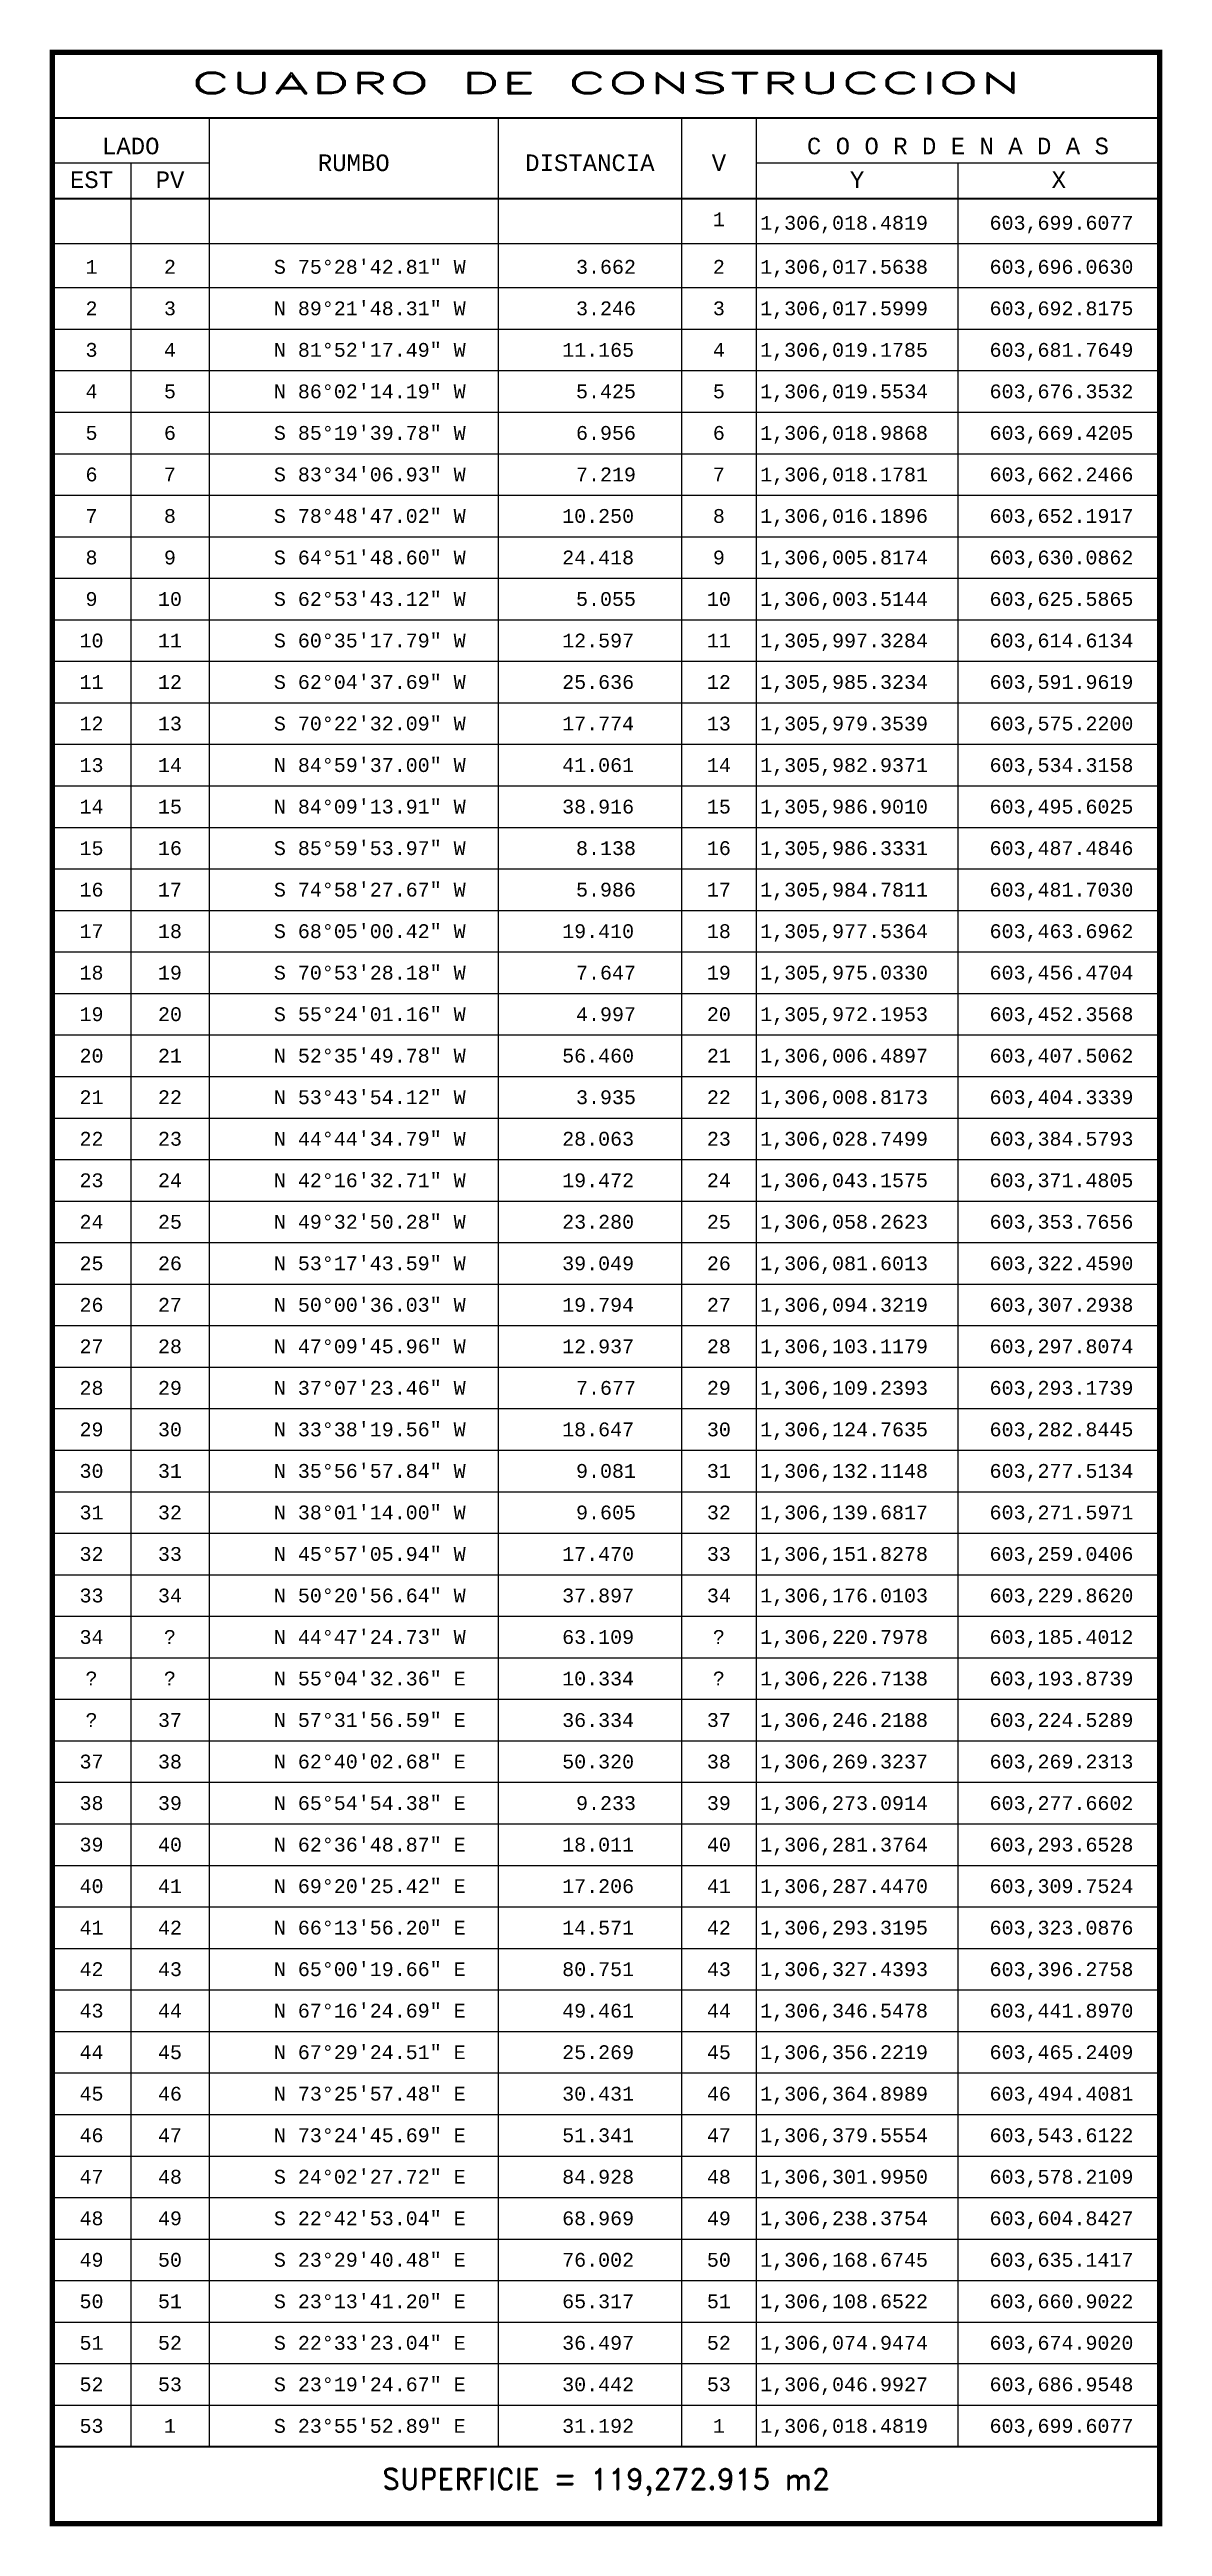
# Model space of a CAD drawing. Header units: millimetres. Extents: x 603181 to 604957, y 1305436 to 1306387.
# Drawn here: x 604756.3 to 604957.3, y 1305762.4 to 1306209.9 of the extents above; entities that cross this region are included whole.
import ezdxf
from ezdxf.enums import TextEntityAlignment as Align

# ---------------------------------------------------------------- set-up
doc = ezdxf.new("R2010")
doc.units = ezdxf.units.MM
for name, color, linetype in [('CVL_CUADCON', 1, 'CONTINUOUS'), ('CVL_CUADCON_LIN', 8, 'CONTINUOUS'), ('CVL_CUADCON_TIT', 1, 'CONTINUOUS'), ('CVL_CUADCON_TX', 2, 'CONTINUOUS')]:
    doc.layers.add(name, color=color, linetype=linetype)
doc.styles.add('HUECA1', font='hueca1.shx')
doc.styles.add('MONOTXT4', font='monotxt4.shx')

msp = doc.modelspace()

# ---------------------------------------------------------------- texts
at = {"layer": 'CVL_CUADCON_TIT', "color": 1, "style": 'HUECA1', "width": 1.758658}
msp.add_text('CUADRO DE CONSTRUCCION', height=3.75, dxfattribs=at).set_placement((604781.85, 1306201.94), (604931.78, 1306201.94), align=Align.FIT)
at = {"layer": 'CVL_CUADCON_TIT', "color": 1, "style": 'MONOTXT4'}
for s, p in [('LADO', (604771, 1306190.94)), ('C O O R D E N A D A S', (604920.35, 1306190.94)), ('EST', (604763.92, 1306184.85)), ('PV', (604778.1, 1306184.85)), ('Y', (604902.15, 1306184.85)), ('X', (604938.57, 1306184.85))]:
    msp.add_text(s, height=3, dxfattribs=at).set_placement(p, align=Align.CENTER)
at = {"layer": 'CVL_CUADCON_TIT', "color": 1}
for s, height, style, p in [('RUMBO', 3, 'MONOTXT4', (604811.27, 1306189.41)), ('DISTANCIA', 3, 'MONOTXT4', (604853.9, 1306189.41)), ('V', 3, 'MONOTXT4', (604877.2, 1306189.41)), ('SUPERFICIE = 119,272.915 m2', 3.75, 'HUECA1', (604856.81, 1305770.44))]:
    msp.add_text(s, height=height, dxfattribs=dict(at, style=style)).set_placement(p, align=Align.MIDDLE)
at = {"layer": 'CVL_CUADCON_TX', "color": 2, "style": 'MONOTXT4'}
for s, p in [('1', (604877.19, 1306177.93)), ('1', (604763.92, 1306169.36)), ('2', (604778.08, 1306169.36)), ('2', (604877.19, 1306169.36)), ('2', (604763.92, 1306161.86)), ('3', (604778.08, 1306161.86)), ('3', (604877.19, 1306161.86)), ('3', (604763.92, 1306154.36)), ('4', (604778.08, 1306154.36)), ('4', (604877.19, 1306154.36)), ('4', (604763.92, 1306146.86)), ('5', (604778.08, 1306146.86)), ('5', (604877.19, 1306146.86)), ('5', (604763.92, 1306139.36)), ('6', (604778.08, 1306139.36)), ('6', (604877.19, 1306139.36)), ('6', (604763.92, 1306131.86)), ('7', (604778.08, 1306131.86)), ('7', (604877.19, 1306131.86)), ('7', (604763.92, 1306124.36)), ('8', (604778.08, 1306124.36)), ('8', (604877.19, 1306124.36)), ('8', (604763.92, 1306116.86)), ('9', (604778.08, 1306116.86)), ('9', (604877.19, 1306116.86)), ('9', (604763.92, 1306109.36)), ('10', (604778.08, 1306109.36)), ('10', (604877.19, 1306109.36)), ('10', (604763.92, 1306101.86)), ('11', (604778.08, 1306101.86)), ('11', (604877.19, 1306101.86)), ('11', (604763.92, 1306094.36)), ('12', (604778.08, 1306094.36)), ('12', (604877.19, 1306094.36)), ('12', (604763.92, 1306086.86)), ('13', (604778.08, 1306086.86)), ('13', (604877.19, 1306086.86)), ('13', (604763.92, 1306079.36)), ('14', (604778.08, 1306079.36)), ('14', (604877.19, 1306079.36)), ('14', (604763.92, 1306071.86)), ('15', (604778.08, 1306071.86)), ('15', (604877.19, 1306071.86)), ('15', (604763.92, 1306064.36)), ('16', (604778.08, 1306064.36)), ('16', (604877.19, 1306064.36)), ('16', (604763.92, 1306056.86)), ('17', (604778.08, 1306056.86)), ('17', (604877.19, 1306056.86)), ('17', (604763.92, 1306049.36)), ('18', (604778.08, 1306049.36)), ('18', (604877.19, 1306049.36)), ('18', (604763.92, 1306041.86)), ('19', (604778.08, 1306041.86)), ('19', (604877.19, 1306041.86)), ('19', (604763.92, 1306034.36)), ('20', (604778.08, 1306034.36)), ('20', (604877.19, 1306034.36)), ('20', (604763.92, 1306026.86)), ('21', (604778.08, 1306026.86)), ('21', (604877.19, 1306026.86)), ('21', (604763.92, 1306019.36)), ('22', (604778.08, 1306019.36)), ('22', (604877.19, 1306019.36)), ('22', (604763.92, 1306011.86)), ('23', (604778.08, 1306011.86)), ('23', (604877.19, 1306011.86)), ('23', (604763.92, 1306004.36)), ('24', (604778.08, 1306004.36)), ('24', (604877.19, 1306004.36)), ('24', (604763.92, 1305996.86)), ('25', (604778.08, 1305996.86)), ('25', (604877.19, 1305996.86)), ('25', (604763.92, 1305989.36)), ('26', (604778.08, 1305989.36)), ('26', (604877.19, 1305989.36)), ('26', (604763.92, 1305981.86)), ('27', (604778.08, 1305981.86)), ('27', (604877.19, 1305981.86)), ('27', (604763.92, 1305974.36)), ('28', (604778.08, 1305974.36)), ('28', (604877.19, 1305974.36)), ('28', (604763.92, 1305966.86)), ('29', (604778.08, 1305966.86)), ('29', (604877.19, 1305966.86)), ('29', (604763.92, 1305959.36)), ('30', (604778.08, 1305959.36)), ('30', (604877.19, 1305959.36)), ('30', (604763.92, 1305951.86)), ('31', (604778.08, 1305951.86)), ('31', (604877.19, 1305951.86)), ('31', (604763.92, 1305944.36)), ('32', (604778.08, 1305944.36)), ('32', (604877.19, 1305944.36)), ('32', (604763.92, 1305936.86)), ('33', (604778.08, 1305936.86)), ('33', (604877.19, 1305936.86)), ('33', (604763.92, 1305929.36)), ('34', (604778.08, 1305929.36)), ('34', (604877.19, 1305929.36)), ('34', (604763.92, 1305921.86)), ('?', (604778.08, 1305921.86)), ('?', (604877.19, 1305921.86)), ('?', (604763.92, 1305914.36)), ('?', (604778.08, 1305914.36)), ('?', (604877.19, 1305914.36)), ('?', (604763.92, 1305906.86)), ('37', (604778.08, 1305906.86)), ('37', (604877.19, 1305906.86)), ('37', (604763.92, 1305899.36)), ('38', (604778.08, 1305899.36)), ('38', (604877.19, 1305899.36)), ('38', (604763.92, 1305891.86)), ('39', (604778.08, 1305891.86)), ('39', (604877.19, 1305891.86)), ('39', (604763.92, 1305884.36)), ('40', (604778.08, 1305884.36)), ('40', (604877.19, 1305884.36)), ('40', (604763.92, 1305876.86)), ('41', (604778.08, 1305876.86)), ('41', (604877.19, 1305876.86)), ('41', (604763.92, 1305869.36)), ('42', (604778.08, 1305869.36)), ('42', (604877.19, 1305869.36)), ('42', (604763.92, 1305861.86)), ('43', (604778.08, 1305861.86)), ('43', (604877.19, 1305861.86)), ('43', (604763.92, 1305854.36)), ('44', (604778.08, 1305854.36)), ('44', (604877.19, 1305854.36)), ('44', (604763.92, 1305846.86)), ('45', (604778.08, 1305846.86)), ('45', (604877.19, 1305846.86)), ('45', (604763.92, 1305839.36)), ('46', (604778.08, 1305839.36)), ('46', (604877.19, 1305839.36)), ('46', (604763.92, 1305831.86)), ('47', (604778.08, 1305831.86)), ('47', (604877.19, 1305831.86)), ('47', (604763.92, 1305824.36)), ('48', (604778.08, 1305824.36)), ('48', (604877.19, 1305824.36)), ('48', (604763.92, 1305816.86)), ('49', (604778.08, 1305816.86)), ('49', (604877.19, 1305816.86)), ('49', (604763.92, 1305809.36)), ('50', (604778.08, 1305809.36)), ('50', (604877.19, 1305809.36)), ('50', (604763.92, 1305801.86)), ('51', (604778.08, 1305801.86)), ('51', (604877.19, 1305801.86)), ('51', (604763.92, 1305794.36)), ('52', (604778.08, 1305794.36)), ('52', (604877.19, 1305794.36)), ('52', (604763.92, 1305786.86)), ('53', (604778.08, 1305786.86)), ('53', (604877.19, 1305786.86)), ('53', (604763.92, 1305779.36)), ('1', (604778.08, 1305779.36)), ('1', (604877.19, 1305779.36))]:
    msp.add_text(s, height=2.5, dxfattribs=at).set_placement(p, align=Align.CENTER)
for s, p in [('1,306,018.4819', (604884.65, 1306177.31)), ('603,699.6077', (604926.07, 1306177.31)), ('S 75%%d28\'42.81" W', (604796.85, 1306169.36)), ('3.662', (604851.4, 1306169.36)), ('1,306,017.5638', (604884.65, 1306169.36)), ('603,696.0630', (604926.07, 1306169.36)), ('N 89%%d21\'48.31" W', (604796.85, 1306161.86)), ('3.246', (604851.4, 1306161.86)), ('1,306,017.5999', (604884.65, 1306161.86)), ('603,692.8175', (604926.07, 1306161.86)), ('N 81%%d52\'17.49" W', (604796.85, 1306154.36)), ('11.165', (604848.9, 1306154.36)), ('1,306,019.1785', (604884.65, 1306154.36)), ('603,681.7649', (604926.07, 1306154.36)), ('N 86%%d02\'14.19" W', (604796.85, 1306146.86)), ('5.425', (604851.4, 1306146.86)), ('1,306,019.5534', (604884.65, 1306146.86)), ('603,676.3532', (604926.07, 1306146.86)), ('S 85%%d19\'39.78" W', (604796.85, 1306139.36)), ('6.956', (604851.4, 1306139.36)), ('1,306,018.9868', (604884.65, 1306139.36)), ('603,669.4205', (604926.07, 1306139.36)), ('S 83%%d34\'06.93" W', (604796.85, 1306131.86)), ('7.219', (604851.4, 1306131.86)), ('1,306,018.1781', (604884.65, 1306131.86)), ('603,662.2466', (604926.07, 1306131.86)), ('S 78%%d48\'47.02" W', (604796.85, 1306124.36)), ('10.250', (604848.9, 1306124.36)), ('1,306,016.1896', (604884.65, 1306124.36)), ('603,652.1917', (604926.07, 1306124.36)), ('S 64%%d51\'48.60" W', (604796.85, 1306116.86)), ('24.418', (604848.9, 1306116.86)), ('1,306,005.8174', (604884.65, 1306116.86)), ('603,630.0862', (604926.07, 1306116.86)), ('S 62%%d53\'43.12" W', (604796.85, 1306109.36)), ('5.055', (604851.4, 1306109.36)), ('1,306,003.5144', (604884.65, 1306109.36)), ('603,625.5865', (604926.07, 1306109.36)), ('S 60%%d35\'17.79" W', (604796.85, 1306101.86)), ('12.597', (604848.9, 1306101.86)), ('1,305,997.3284', (604884.65, 1306101.86)), ('603,614.6134', (604926.07, 1306101.86)), ('S 62%%d04\'37.69" W', (604796.85, 1306094.36)), ('25.636', (604848.9, 1306094.36)), ('1,305,985.3234', (604884.65, 1306094.36)), ('603,591.9619', (604926.07, 1306094.36)), ('S 70%%d22\'32.09" W', (604796.85, 1306086.86)), ('17.774', (604848.9, 1306086.86)), ('1,305,979.3539', (604884.65, 1306086.86)), ('603,575.2200', (604926.07, 1306086.86)), ('N 84%%d59\'37.00" W', (604796.85, 1306079.36)), ('41.061', (604848.9, 1306079.36)), ('1,305,982.9371', (604884.65, 1306079.36)), ('603,534.3158', (604926.07, 1306079.36)), ('N 84%%d09\'13.91" W', (604796.85, 1306071.86)), ('38.916', (604848.9, 1306071.86)), ('1,305,986.9010', (604884.65, 1306071.86)), ('603,495.6025', (604926.07, 1306071.86)), ('S 85%%d59\'53.97" W', (604796.85, 1306064.36)), ('8.138', (604851.4, 1306064.36)), ('1,305,986.3331', (604884.65, 1306064.36)), ('603,487.4846', (604926.07, 1306064.36)), ('S 74%%d58\'27.67" W', (604796.85, 1306056.86)), ('5.986', (604851.4, 1306056.86)), ('1,305,984.7811', (604884.65, 1306056.86)), ('603,481.7030', (604926.07, 1306056.86)), ('S 68%%d05\'00.42" W', (604796.85, 1306049.36)), ('19.410', (604848.9, 1306049.36)), ('1,305,977.5364', (604884.65, 1306049.36)), ('603,463.6962', (604926.07, 1306049.36)), ('S 70%%d53\'28.18" W', (604796.85, 1306041.86)), ('7.647', (604851.4, 1306041.86)), ('1,305,975.0330', (604884.65, 1306041.86)), ('603,456.4704', (604926.07, 1306041.86)), ('S 55%%d24\'01.16" W', (604796.85, 1306034.36)), ('4.997', (604851.4, 1306034.36)), ('1,305,972.1953', (604884.65, 1306034.36)), ('603,452.3568', (604926.07, 1306034.36)), ('N 52%%d35\'49.78" W', (604796.85, 1306026.86)), ('56.460', (604848.9, 1306026.86)), ('1,306,006.4897', (604884.65, 1306026.86)), ('603,407.5062', (604926.07, 1306026.86)), ('N 53%%d43\'54.12" W', (604796.85, 1306019.36)), ('3.935', (604851.4, 1306019.36)), ('1,306,008.8173', (604884.65, 1306019.36)), ('603,404.3339', (604926.07, 1306019.36)), ('N 44%%d44\'34.79" W', (604796.85, 1306011.86)), ('28.063', (604848.9, 1306011.86)), ('1,306,028.7499', (604884.65, 1306011.86)), ('603,384.5793', (604926.07, 1306011.86)), ('N 42%%d16\'32.71" W', (604796.85, 1306004.36)), ('19.472', (604848.9, 1306004.36)), ('1,306,043.1575', (604884.65, 1306004.36)), ('603,371.4805', (604926.07, 1306004.36)), ('N 49%%d32\'50.28" W', (604796.85, 1305996.86)), ('23.280', (604848.9, 1305996.86)), ('1,306,058.2623', (604884.65, 1305996.86)), ('603,353.7656', (604926.07, 1305996.86)), ('N 53%%d17\'43.59" W', (604796.85, 1305989.36)), ('39.049', (604848.9, 1305989.36)), ('1,306,081.6013', (604884.65, 1305989.36)), ('603,322.4590', (604926.07, 1305989.36)), ('N 50%%d00\'36.03" W', (604796.85, 1305981.86)), ('19.794', (604848.9, 1305981.86)), ('1,306,094.3219', (604884.65, 1305981.86)), ('603,307.2938', (604926.07, 1305981.86)), ('N 47%%d09\'45.96" W', (604796.85, 1305974.36)), ('12.937', (604848.9, 1305974.36)), ('1,306,103.1179', (604884.65, 1305974.36)), ('603,297.8074', (604926.07, 1305974.36)), ('N 37%%d07\'23.46" W', (604796.85, 1305966.86)), ('7.677', (604851.4, 1305966.86)), ('1,306,109.2393', (604884.65, 1305966.86)), ('603,293.1739', (604926.07, 1305966.86)), ('N 33%%d38\'19.56" W', (604796.85, 1305959.36)), ('18.647', (604848.9, 1305959.36)), ('1,306,124.7635', (604884.65, 1305959.36)), ('603,282.8445', (604926.07, 1305959.36)), ('N 35%%d56\'57.84" W', (604796.85, 1305951.86)), ('9.081', (604851.4, 1305951.86)), ('1,306,132.1148', (604884.65, 1305951.86)), ('603,277.5134', (604926.07, 1305951.86)), ('N 38%%d01\'14.00" W', (604796.85, 1305944.36)), ('9.605', (604851.4, 1305944.36)), ('1,306,139.6817', (604884.65, 1305944.36)), ('603,271.5971', (604926.07, 1305944.36)), ('N 45%%d57\'05.94" W', (604796.85, 1305936.86)), ('17.470', (604848.9, 1305936.86)), ('1,306,151.8278', (604884.65, 1305936.86)), ('603,259.0406', (604926.07, 1305936.86)), ('N 50%%d20\'56.64" W', (604796.85, 1305929.36)), ('37.897', (604848.9, 1305929.36)), ('1,306,176.0103', (604884.65, 1305929.36)), ('603,229.8620', (604926.07, 1305929.36)), ('N 44%%d47\'24.73" W', (604796.85, 1305921.86)), ('63.109', (604848.9, 1305921.86)), ('1,306,220.7978', (604884.65, 1305921.86)), ('603,185.4012', (604926.07, 1305921.86)), ('N 55%%d04\'32.36" E', (604796.85, 1305914.36)), ('10.334', (604848.9, 1305914.36)), ('1,306,226.7138', (604884.65, 1305914.36)), ('603,193.8739', (604926.07, 1305914.36)), ('N 57%%d31\'56.59" E', (604796.85, 1305906.86)), ('36.334', (604848.9, 1305906.86)), ('1,306,246.2188', (604884.65, 1305906.86)), ('603,224.5289', (604926.07, 1305906.86)), ('N 62%%d40\'02.68" E', (604796.85, 1305899.36)), ('50.320', (604848.9, 1305899.36)), ('1,306,269.3237', (604884.65, 1305899.36)), ('603,269.2313', (604926.07, 1305899.36)), ('N 65%%d54\'54.38" E', (604796.85, 1305891.86)), ('9.233', (604851.4, 1305891.86)), ('1,306,273.0914', (604884.65, 1305891.86)), ('603,277.6602', (604926.07, 1305891.86)), ('N 62%%d36\'48.87" E', (604796.85, 1305884.36)), ('18.011', (604848.9, 1305884.36)), ('1,306,281.3764', (604884.65, 1305884.36)), ('603,293.6528', (604926.07, 1305884.36)), ('N 69%%d20\'25.42" E', (604796.85, 1305876.86)), ('17.206', (604848.9, 1305876.86)), ('1,306,287.4470', (604884.65, 1305876.86)), ('603,309.7524', (604926.07, 1305876.86)), ('N 66%%d13\'56.20" E', (604796.85, 1305869.36)), ('14.571', (604848.9, 1305869.36)), ('1,306,293.3195', (604884.65, 1305869.36)), ('603,323.0876', (604926.07, 1305869.36)), ('N 65%%d00\'19.66" E', (604796.85, 1305861.86)), ('80.751', (604848.9, 1305861.86)), ('1,306,327.4393', (604884.65, 1305861.86)), ('603,396.2758', (604926.07, 1305861.86)), ('N 67%%d16\'24.69" E', (604796.85, 1305854.36)), ('49.461', (604848.9, 1305854.36)), ('1,306,346.5478', (604884.65, 1305854.36)), ('603,441.8970', (604926.07, 1305854.36)), ('N 67%%d29\'24.51" E', (604796.85, 1305846.86)), ('25.269', (604848.9, 1305846.86)), ('1,306,356.2219', (604884.65, 1305846.86)), ('603,465.2409', (604926.07, 1305846.86)), ('N 73%%d25\'57.48" E', (604796.85, 1305839.36)), ('30.431', (604848.9, 1305839.36)), ('1,306,364.8989', (604884.65, 1305839.36)), ('603,494.4081', (604926.07, 1305839.36)), ('N 73%%d24\'45.69" E', (604796.85, 1305831.86)), ('51.341', (604848.9, 1305831.86)), ('1,306,379.5554', (604884.65, 1305831.86)), ('603,543.6122', (604926.07, 1305831.86)), ('S 24%%d02\'27.72" E', (604796.85, 1305824.36)), ('84.928', (604848.9, 1305824.36)), ('1,306,301.9950', (604884.65, 1305824.36)), ('603,578.2109', (604926.07, 1305824.36)), ('S 22%%d42\'53.04" E', (604796.85, 1305816.86)), ('68.969', (604848.9, 1305816.86)), ('1,306,238.3754', (604884.65, 1305816.86)), ('603,604.8427', (604926.07, 1305816.86)), ('S 23%%d29\'40.48" E', (604796.85, 1305809.36)), ('76.002', (604848.9, 1305809.36)), ('1,306,168.6745', (604884.65, 1305809.36)), ('603,635.1417', (604926.07, 1305809.36)), ('S 23%%d13\'41.20" E', (604796.85, 1305801.86)), ('65.317', (604848.9, 1305801.86)), ('1,306,108.6522', (604884.65, 1305801.86)), ('603,660.9022', (604926.07, 1305801.86)), ('S 22%%d33\'23.04" E', (604796.85, 1305794.36)), ('36.497', (604848.9, 1305794.36)), ('1,306,074.9474', (604884.65, 1305794.36)), ('603,674.9020', (604926.07, 1305794.36)), ('S 23%%d19\'24.67" E', (604796.85, 1305786.86)), ('30.442', (604848.9, 1305786.86)), ('1,306,046.9927', (604884.65, 1305786.86)), ('603,686.9548', (604926.07, 1305786.86)), ('S 23%%d55\'52.89" E', (604796.85, 1305779.36)), ('31.192', (604848.9, 1305779.36)), ('1,306,018.4819', (604884.65, 1305779.36)), ('603,699.6077', (604926.07, 1305779.36))]:
    msp.add_text(s, height=2.5, dxfattribs=at).set_placement(p)

# ---------------------------------------------------------------- linework, layer by layer
at = {"layer": 'CVL_CUADCON', "color": 1, "linetype": 'Continuous', "const_width": 1, "flags": 128}
msp.add_lwpolyline([(604756.85, 1306209.36), (604956.78, 1306209.36), (604956.78, 1305762.94), (604756.85, 1305762.94)], close=True, dxfattribs=at)
at = {"layer": 'CVL_CUADCON', "color": 1, "linetype": 'Continuous', "const_width": 0.375, "flags": 128}
for points in [[(604756.85, 1306197.49), (604956.78, 1306197.49)], [(604756.85, 1306182.94), (604956.78, 1306182.94)], [(604756.85, 1305776.86), (604956.78, 1305776.86)]]:
    msp.add_lwpolyline(points, dxfattribs=at)
at = {"layer": 'CVL_CUADCON_LIN', "color": 8, "linetype": 'Continuous'}
for p, q in [((604785.17, 1306197.49), (604785.17, 1305776.86)), ((604837.35, 1306197.49), (604837.35, 1305776.86)), ((604870.45, 1306197.49), (604870.45, 1305776.86)), ((604883.92, 1306197.49), (604883.92, 1305776.86)), ((604756.85, 1306189.42), (604785.17, 1306189.42)), ((604771, 1306189.42), (604771, 1305776.86)), ((604883.92, 1306189.42), (604956.78, 1306189.42)), ((604920.35, 1306189.42), (604920.35, 1305776.86)), ((604756.85, 1306174.81), (604956.78, 1306174.81)), ((604756.85, 1306166.86), (604956.78, 1306166.86)), ((604756.85, 1306159.36), (604956.78, 1306159.36)), ((604756.85, 1306151.86), (604956.78, 1306151.86)), ((604756.85, 1306144.36), (604956.78, 1306144.36)), ((604756.85, 1306136.86), (604956.78, 1306136.86)), ((604756.85, 1306129.36), (604956.78, 1306129.36)), ((604756.85, 1306121.86), (604956.78, 1306121.86)), ((604756.85, 1306114.36), (604956.78, 1306114.36)), ((604756.85, 1306106.86), (604956.78, 1306106.86)), ((604756.85, 1306099.36), (604956.78, 1306099.36)), ((604756.85, 1306091.86), (604956.78, 1306091.86)), ((604756.85, 1306084.36), (604956.78, 1306084.36)), ((604756.85, 1306076.86), (604956.78, 1306076.86)), ((604756.85, 1306069.36), (604956.78, 1306069.36)), ((604756.85, 1306061.86), (604956.78, 1306061.86)), ((604756.85, 1306054.36), (604956.78, 1306054.36)), ((604756.85, 1306046.86), (604956.78, 1306046.86)), ((604756.85, 1306039.36), (604956.78, 1306039.36)), ((604756.85, 1306031.86), (604956.78, 1306031.86)), ((604756.85, 1306024.36), (604956.78, 1306024.36)), ((604756.85, 1306016.86), (604956.78, 1306016.86)), ((604756.85, 1306009.36), (604956.78, 1306009.36)), ((604756.85, 1306001.86), (604956.78, 1306001.86)), ((604756.85, 1305994.36), (604956.78, 1305994.36)), ((604756.85, 1305986.86), (604956.78, 1305986.86)), ((604756.85, 1305979.36), (604956.78, 1305979.36)), ((604756.85, 1305971.86), (604956.78, 1305971.86)), ((604756.85, 1305964.36), (604956.78, 1305964.36)), ((604756.85, 1305956.86), (604956.78, 1305956.86)), ((604756.85, 1305949.36), (604956.78, 1305949.36)), ((604756.85, 1305941.86), (604956.78, 1305941.86)), ((604756.85, 1305934.36), (604956.78, 1305934.36)), ((604756.85, 1305926.86), (604956.78, 1305926.86)), ((604756.85, 1305919.36), (604956.78, 1305919.36)), ((604756.85, 1305911.86), (604956.78, 1305911.86)), ((604756.85, 1305904.36), (604956.78, 1305904.36)), ((604756.85, 1305896.86), (604956.78, 1305896.86)), ((604756.85, 1305889.36), (604956.78, 1305889.36)), ((604756.85, 1305881.86), (604956.78, 1305881.86)), ((604756.85, 1305874.36), (604956.78, 1305874.36)), ((604756.85, 1305866.86), (604956.78, 1305866.86)), ((604756.85, 1305859.36), (604956.78, 1305859.36)), ((604756.85, 1305851.86), (604956.78, 1305851.86)), ((604756.85, 1305844.36), (604956.78, 1305844.36)), ((604756.85, 1305836.86), (604956.78, 1305836.86)), ((604756.85, 1305829.36), (604956.78, 1305829.36)), ((604756.85, 1305821.86), (604956.78, 1305821.86)), ((604756.85, 1305814.36), (604956.78, 1305814.36)), ((604756.85, 1305806.86), (604956.78, 1305806.86)), ((604756.85, 1305799.36), (604956.78, 1305799.36)), ((604756.85, 1305791.86), (604956.78, 1305791.86)), ((604756.85, 1305784.36), (604956.78, 1305784.36)), ((604756.85, 1305776.86), (604956.78, 1305776.86))]:
    msp.add_line(p, q, dxfattribs=at)

msp.set_redraw_order([(e.dxf.handle, doc.entitydb.next_handle()) for e in msp.query("TEXT MTEXT ATTDEF DIMENSION ARC_DIMENSION")])  # texts and dimensions are drawn at this point

doc.saveas('drawing.dxf')
